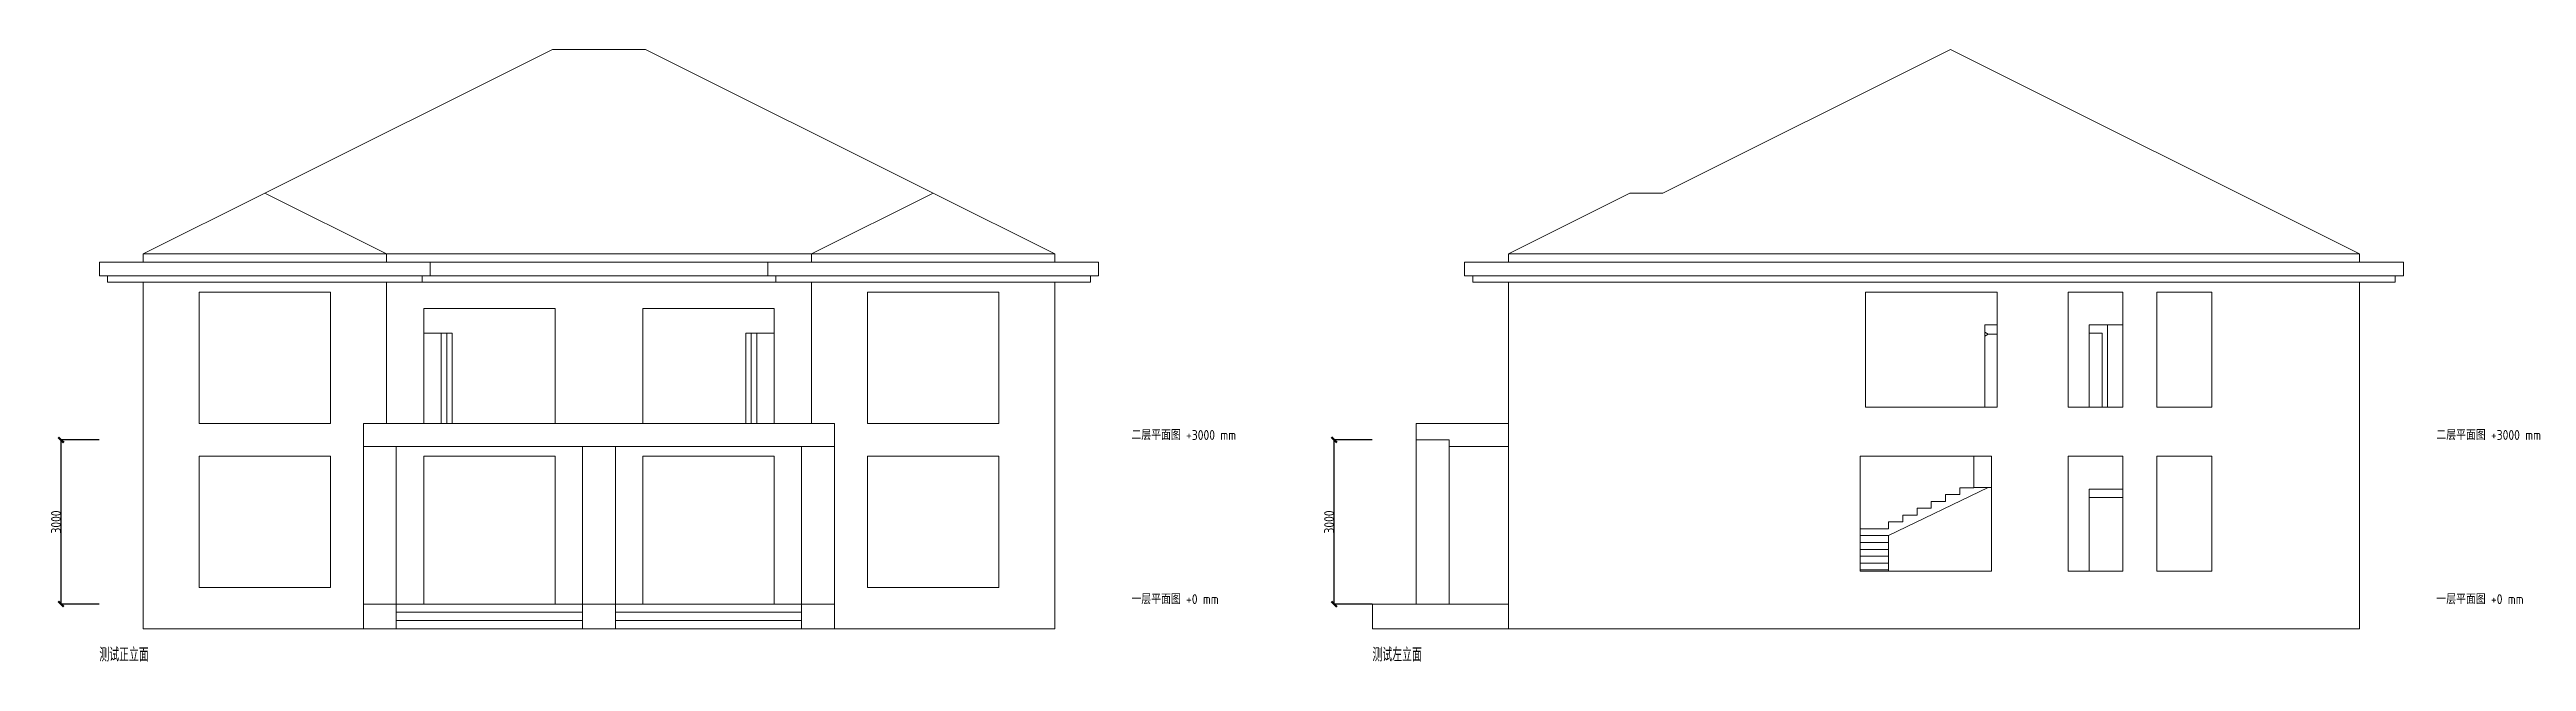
# Model space of a CAD drawing. Extents: x 20272 to 159607, y 22042 to 33227.
# Drawn here: x 20272 to 65487, y 22042 to 33227 of the extents above; entities that cross this region are included whole.
import ezdxf

# ---------------------------------------------------------------- set-up
doc = ezdxf.new("R2010")
doc.units = 0
doc.header["$LTSCALE"] = 1000
doc.header["$MEASUREMENT"] = 0
for name, color, linetype, lineweight in [('TZO_2D_annotation', 7, 'Continuous', 18), ('TZO_2D_dimension', 7, 'Continuous', 18), ('TZO_2D_visible', 7, 'Continuous', 18)]:
    doc.layers.add(name, color=color, linetype=linetype, lineweight=lineweight)
doc.styles.get("Standard").update_dxf_attribs({"font": 'gbenor.shx', "bigfont": 'gbcbig.shx'})
doc.dimstyles.get("Standard").update_dxf_attribs({"dimscale": 100, "dimtxt": 3.5, "dimasz": 1, "dimexe": 2.5, "dimexo": 3, "dimgap": 1.5, "dimtad": 1, "dimdec": 0, "dimzin": 0, "dimdsep": 46, "dimtxsty": 'Standard', "dimblk": 'ARCHTICK', "dimcen": 0.09, "dimadec": 0, "dimazin": 0, "dimtfac": 1, "dimtdec": 0, "dimtix": 1, "dimtmove": 2, "dimatfit": 3, "dimfxl": 1, "dimtolj": 1, "dimtzin": 0, "dimarcsym": 0})

msp = doc.modelspace()

# ---------------------------------------------------------------- texts
at = {"layer": 'TZO_2D_annotation'}
for s, height, p in [('二层平面图 +3000 mm', 180, (40021.9, 26092.1)), ('二层平面图 +3000 mm', 180, (63841.9, 26092.1)), ('一层平面图 +0 mm', 180, (40021.9, 23092.1)), ('一层平面图 +0 mm', 180, (63841.9, 23092.1)), ('测试正立面', 250, (21181.9, 22042.1)), ('测试左立面', 250, (44421.9, 22042.1))]:
    msp.add_text(s, height=height, dxfattribs=at).set_placement(p)

# ---------------------------------------------------------------- blocks, each defined once
blk = doc.blocks.new('_ArchTick')
at = {"color": 0, "linetype": 'ByBlock', "const_width": 0.4}
blk.add_lwpolyline([(-0.5, -0.5), (0.5, 0.5)], dxfattribs=at)
blk = doc.blocks.new('*D12')
at = {"layer": 'Defpoints', "color": 0, "transparency": 16777216}
for p in [(20482, 26092), (21182, 26092), (21182, 23092)]:
    blk.add_point(p, dxfattribs=at)
at = {"layer": 'TZO_2D_dimension', "color": 0, "lineweight": -2, "transparency": 16777216}
for p, q in [((21179, 26092), (20479, 26092)), ((20482, 23092), (20482, 26092)), ((21179, 23092), (20479, 23092))]:
    blk.add_line(p, q, dxfattribs=at)
at = {"layer": 'TZO_2D_dimension', "color": 0, "lineweight": -2, "transparency": 16777216, "xscale": 100, "yscale": 100, "zscale": 100}
for p, rotation in [((20482, 26092), 90), ((20482, 23092), 270)]:
    blk.add_blockref('_ArchTick', p, dxfattribs=dict(at, rotation=rotation))
at = {"layer": 'TZO_2D_dimension', "color": 0, "transparency": 16777216, "insert": (20390, 24592), "char_height": 180, "attachment_point": 5, "rotation": 90}
blk.add_mtext('\\A1;3000', dxfattribs=at)
blk = doc.blocks.new('*D11')
at = {"layer": 'Defpoints', "color": 0, "transparency": 16777216}
for p in [(43722, 26092), (44422, 26092), (44422, 23092)]:
    blk.add_point(p, dxfattribs=at)
at = {"layer": 'TZO_2D_dimension', "color": 0, "lineweight": -2, "transparency": 16777216}
for p, q in [((44419, 26092), (43719, 26092)), ((43722, 23092), (43722, 26092)), ((44419, 23092), (43719, 23092))]:
    blk.add_line(p, q, dxfattribs=at)
at = {"layer": 'TZO_2D_dimension', "color": 0, "lineweight": -2, "transparency": 16777216, "xscale": 100, "yscale": 100, "zscale": 100}
for p, rotation in [((43722, 26092), 90), ((43722, 23092), 270)]:
    blk.add_blockref('_ArchTick', p, dxfattribs=dict(at, rotation=rotation))
at = {"layer": 'TZO_2D_dimension', "color": 0, "transparency": 16777216, "insert": (43630, 24592), "char_height": 180, "attachment_point": 5, "rotation": 90}
blk.add_mtext('\\A1;3000', dxfattribs=at)

# ---------------------------------------------------------------- dimensions: what is measured, and where the dimension line sits
at = {"layer": 'TZO_2D_dimension'}
for p1, p2, picture, middle in [((21181.9, 23092.1), (21181.9, 26092.1), '*D12', (20390.4, 24592.1)), ((44421.9, 23092.1), (44421.9, 26092.1), '*D11', (43630.4, 24592.1))]:
    dim = msp.add_aligned_dim(p1=p1, p2=p2, distance=700, dimstyle='Standard', override={"dimscale": 1, "dimtxt": 180, "dimasz": 100, "dimdec": 0, "dimlfac": 1}, dxfattribs=at)
    dim.commit()
    dim.dimension.update_dxf_attribs({"geometry": picture, "text_midpoint": middle})

# ---------------------------------------------------------------- linework, layer by layer
at = {"layer": 'TZO_2D_visible'}
for p, q in [((24201.9, 30602.1), (29451.9, 33227.1)), ((29451.9, 33227.1), (31151.9, 33227.1)), ((31151.9, 33227.1), (36401.9, 30602.1)), ((49721.9, 30602.1), (54971.9, 33227.1)), ((54971.9, 33227.1), (62441.9, 29492.1)), ((21981.9, 29492.1), (24201.9, 30602.1)), ((24201.9, 30602.1), (26421.9, 29492.1)), ((34181.9, 29492.1), (36401.9, 30602.1)), ((38621.9, 29492.1), (36401.9, 30602.1)), ((46901.9, 29492.1), (49121.9, 30602.1)), ((49121.9, 30602.1), (49721.9, 30602.1)), ((21981.9, 29342.1), (21981.9, 29492.1)), ((21981.9, 29492.1), (26421.9, 29492.1)), ((26421.9, 29342.1), (26421.9, 29492.1)), ((26421.9, 29492.1), (34181.9, 29492.1)), ((34181.9, 29342.1), (34181.9, 29492.1)), ((34181.9, 29492.1), (38621.9, 29492.1)), ((38621.9, 29342.1), (38621.9, 29492.1)), ((46901.9, 29342.1), (46901.9, 29492.1)), ((46901.9, 29492.1), (62441.9, 29492.1)), ((62441.9, 29342.1), (62441.9, 29492.1)), ((21181.9, 29092.1), (21181.9, 29342.1)), ((21181.9, 29342.1), (21981.9, 29342.1)), ((21331.9, 29092.1), (21181.9, 29092.1)), ((21331.9, 29092.1), (27071.9, 29092.1)), ((21331.9, 29092.1), (21331.9, 28972.1)), ((21331.9, 28972.1), (21981.9, 28972.1)), ((21981.9, 29342.1), (26421.9, 29342.1)), ((21981.9, 28972.1), (26421.9, 28972.1)), ((21981.9, 28972.1), (21981.9, 22642.1)), ((26421.9, 29342.1), (27221.9, 29342.1)), ((26421.9, 26392.1), (26421.9, 28972.1)), ((26421.9, 28972.1), (27071.9, 28972.1)), ((27071.9, 28972.1), (27071.9, 29092.1)), ((27071.9, 29092.1), (27221.9, 29092.1)), ((27071.9, 28972.1), (33531.9, 28972.1)), ((27221.9, 29092.1), (27221.9, 29342.1)), ((27221.9, 29342.1), (33381.9, 29342.1)), ((27221.9, 29092.1), (33381.9, 29092.1)), ((33381.9, 29092.1), (33381.9, 29342.1)), ((33381.9, 29342.1), (34181.9, 29342.1)), ((33381.9, 29092.1), (33531.9, 29092.1)), ((33531.9, 28972.1), (33531.9, 29092.1)), ((33531.9, 29092.1), (39271.9, 29092.1)), ((33531.9, 28972.1), (34181.9, 28972.1)), ((34181.9, 29342.1), (38621.9, 29342.1)), ((34181.9, 26392.1), (34181.9, 28972.1)), ((34181.9, 28972.1), (38621.9, 28972.1)), ((39421.9, 29342.1), (38621.9, 29342.1)), ((38621.9, 22642.1), (38621.9, 28972.1)), ((38621.9, 28972.1), (39271.9, 28972.1)), ((39271.9, 28972.1), (39271.9, 29092.1)), ((39271.9, 29092.1), (39421.9, 29092.1)), ((39421.9, 29092.1), (39421.9, 29342.1)), ((46101.9, 29092.1), (46101.9, 29342.1)), ((46101.9, 29342.1), (46901.9, 29342.1)), ((46251.9, 29092.1), (46101.9, 29092.1)), ((46251.9, 29092.1), (63091.9, 29092.1)), ((46251.9, 29092.1), (46251.9, 28972.1)), ((46251.9, 28972.1), (46901.9, 28972.1)), ((46901.9, 29342.1), (62441.9, 29342.1)), ((46901.9, 26392.1), (46901.9, 28972.1)), ((46901.9, 28972.1), (62441.9, 28972.1)), ((63241.9, 29342.1), (62441.9, 29342.1)), ((62441.9, 22642.1), (62441.9, 28972.1)), ((62441.9, 28972.1), (63091.9, 28972.1)), ((63091.9, 28972.1), (63091.9, 29092.1)), ((63091.9, 29092.1), (63241.9, 29092.1)), ((63241.9, 29092.1), (63241.9, 29342.1)), ((25401.9, 28792.1), (23001.9, 28792.1)), ((23001.9, 28792.1), (23001.9, 26392.1)), ((25401.9, 26392.1), (25401.9, 28792.1)), ((27101.9, 28042.1), (27101.9, 28492.1)), ((27101.9, 28492.1), (29501.9, 28492.1)), ((29501.9, 28492.1), (29501.9, 26392.1)), ((31101.9, 26392.1), (31101.9, 28492.1)), ((31101.9, 28492.1), (33501.9, 28492.1)), ((33501.9, 28492.1), (33501.9, 28042.1)), ((37601.9, 28792.1), (35201.9, 28792.1)), ((35201.9, 28792.1), (35201.9, 26392.1)), ((37601.9, 26392.1), (37601.9, 28792.1)), ((53421.9, 26692.1), (53421.9, 28792.1)), ((53421.9, 28792.1), (55821.9, 28792.1)), ((55821.9, 28792.1), (55821.9, 28192.1)), ((57121.9, 26692.1), (57121.9, 28792.1)), ((57121.9, 28792.1), (58121.9, 28792.1)), ((58121.9, 28792.1), (58121.9, 28192.1)), ((59741.9, 28792.1), (58741.9, 28792.1)), ((58741.9, 28792.1), (58741.9, 26692.1)), ((59741.9, 26692.1), (59741.9, 28792.1)), ((27101.9, 26392.1), (27101.9, 28042.1)), ((27101.9, 28042.1), (27421.9, 28042.1)), ((27421.9, 26392.1), (27421.9, 28042.1)), ((27421.9, 28042.1), (27521.9, 28042.1)), ((27521.9, 26392.1), (27521.9, 28042.1)), ((27521.9, 28042.1), (27621.9, 28042.1)), ((27621.9, 28042.1), (27621.9, 26392.1)), ((32981.9, 26392.1), (32981.9, 28042.1)), ((32981.9, 28042.1), (33081.9, 28042.1)), ((33081.9, 26392.1), (33081.9, 28042.1)), ((33081.9, 28042.1), (33181.9, 28042.1)), ((33181.9, 26392.1), (33181.9, 28042.1)), ((33181.9, 28042.1), (33501.9, 28042.1)), ((33501.9, 26392.1), (33501.9, 28042.1)), ((55601.9, 28061.1), (55601.9, 28192.1)), ((55601.9, 28192.1), (55821.9, 28192.1)), ((55601.9, 27988.2), (55601.9, 28061.1)), ((55601.9, 28061.1), (55661.9, 28024.6)), ((55821.9, 28024.6), (55821.9, 28192.1)), ((57501.9, 28042.1), (57501.9, 28192.1)), ((57501.9, 28192.1), (57841.9, 28192.1)), ((57501.9, 26692.1), (57501.9, 28042.1)), ((57501.9, 28042.1), (57741.9, 28042.1)), ((57741.9, 28042.1), (57741.9, 26692.1)), ((57841.9, 26692.1), (57841.9, 28192.1)), ((57841.9, 28192.1), (58121.9, 28192.1)), ((58121.9, 26692.1), (58121.9, 28192.1)), ((55601.9, 27988.2), (55661.9, 28024.6)), ((55601.9, 26692.1), (55601.9, 27988.2)), ((55661.9, 28024.6), (55821.9, 28024.6)), ((55821.9, 26692.1), (55821.9, 28024.6)), ((55601.9, 26692.1), (53421.9, 26692.1)), ((55601.9, 26692.1), (55821.9, 26692.1)), ((57501.9, 26692.1), (57121.9, 26692.1)), ((57501.9, 26692.1), (57741.9, 26692.1)), ((57741.9, 26692.1), (57841.9, 26692.1)), ((57841.9, 26692.1), (58121.9, 26692.1)), ((58741.9, 26692.1), (59741.9, 26692.1)), ((23001.9, 26392.1), (25401.9, 26392.1)), ((26001.9, 25972.1), (26001.9, 26392.1)), ((26001.9, 26392.1), (26421.9, 26392.1)), ((26421.9, 26392.1), (27101.9, 26392.1)), ((27101.9, 26392.1), (27421.9, 26392.1)), ((27421.9, 26392.1), (27521.9, 26392.1)), ((27521.9, 26392.1), (27621.9, 26392.1)), ((27621.9, 26392.1), (29501.9, 26392.1)), ((29501.9, 26392.1), (31101.9, 26392.1)), ((31101.9, 26392.1), (32981.9, 26392.1)), ((32981.9, 26392.1), (33081.9, 26392.1)), ((33081.9, 26392.1), (33181.9, 26392.1)), ((33181.9, 26392.1), (33501.9, 26392.1)), ((33501.9, 26392.1), (34181.9, 26392.1)), ((34181.9, 26392.1), (34601.9, 26392.1)), ((34601.9, 26392.1), (34601.9, 26092.1)), ((35201.9, 26392.1), (37601.9, 26392.1)), ((45221.9, 25972.1), (45221.9, 26392.1)), ((45221.9, 26392.1), (46901.9, 26392.1)), ((46901.9, 25972.1), (46901.9, 26392.1)), ((25401.9, 25792.1), (23001.9, 25792.1)), ((23001.9, 25792.1), (23001.9, 23392.1)), ((25401.9, 23392.1), (25401.9, 25792.1)), ((26001.9, 23092.1), (26001.9, 25972.1)), ((26001.9, 25972.1), (26601.9, 25972.1)), ((26601.9, 23092.1), (26601.9, 25972.1)), ((26601.9, 25972.1), (30001.9, 25972.1)), ((27101.9, 23092.1), (27101.9, 25792.1)), ((27101.9, 25792.1), (29501.9, 25792.1)), ((29501.9, 25792.1), (29501.9, 23092.1)), ((30001.9, 23092.1), (30001.9, 25972.1)), ((30001.9, 25972.1), (30601.9, 25972.1)), ((30601.9, 23092.1), (30601.9, 25972.1)), ((30601.9, 25972.1), (34001.9, 25972.1)), ((31101.9, 23092.1), (31101.9, 25792.1)), ((31101.9, 25792.1), (33501.9, 25792.1)), ((33501.9, 25792.1), (33501.9, 23092.1)), ((34001.9, 23092.1), (34001.9, 25972.1)), ((34001.9, 25972.1), (34601.9, 25972.1)), ((34601.9, 25972.1), (34601.9, 26092.1)), ((34601.9, 23092.1), (34601.9, 26092.1)), ((34601.9, 23092.1), (34601.9, 26092.1)), ((37601.9, 25792.1), (35201.9, 25792.1)), ((35201.9, 25792.1), (35201.9, 23392.1)), ((37601.9, 23392.1), (37601.9, 25792.1)), ((45221.9, 25972.1), (45221.9, 26092.1)), ((45221.9, 26092.1), (45821.9, 26092.1)), ((45221.9, 23092.1), (45221.9, 25972.1)), ((45821.9, 26092.1), (45821.9, 25972.1)), ((45821.9, 23092.1), (45821.9, 25972.1)), ((45821.9, 23092.1), (45821.9, 25972.1)), ((45821.9, 23092.1), (45821.9, 25972.1)), ((45821.9, 25972.1), (46901.9, 25972.1)), ((46901.9, 23092.1), (46901.9, 25972.1)), ((53321.9, 24467.1), (53321.9, 25792.1)), ((53321.9, 25792.1), (55401.9, 25792.1)), ((55401.9, 25222.1), (55401.9, 25792.1)), ((55401.9, 25792.1), (55721.9, 25792.1)), ((55721.9, 25792.1), (55721.9, 25222.1)), ((57121.9, 23692.1), (57121.9, 25792.1)), ((57121.9, 25792.1), (58121.9, 25792.1)), ((58121.9, 25792.1), (58121.9, 25192.1)), ((59741.9, 25792.1), (58741.9, 25792.1)), ((58741.9, 25792.1), (58741.9, 23692.1)), ((59741.9, 23692.1), (59741.9, 25792.1)), ((55401.9, 25459.8), (55401.9, 25467.1)), ((53841.9, 24347.1), (55661.9, 25222.1)), ((54621.9, 24842.1), (54621.9, 24967.1)), ((54621.9, 24967.1), (54881.9, 24967.1)), ((54881.9, 24967.1), (54881.9, 25092.1)), ((54881.9, 25092.1), (55141.9, 25092.1)), ((55141.9, 25092.1), (55141.9, 25217.1)), ((55141.9, 25217.1), (55401.9, 25217.1)), ((55401.9, 25217.1), (55401.9, 25222.1)), ((55401.9, 25222.1), (55661.9, 25222.1)), ((55661.9, 25222.1), (55721.9, 25222.1)), ((55721.9, 23692.1), (55721.9, 25222.1)), ((57501.9, 25042.1), (57501.9, 25192.1)), ((57501.9, 25192.1), (58121.9, 25192.1)), ((57501.9, 23692.1), (57501.9, 25042.1)), ((57501.9, 25042.1), (58121.9, 25042.1)), ((58121.9, 25042.1), (58121.9, 25192.1)), ((58121.9, 23692.1), (58121.9, 25042.1)), ((53321.9, 24342.1), (53321.9, 24467.1)), ((53321.9, 24467.1), (53841.9, 24467.1)), ((53841.9, 24467.1), (53841.9, 24592.1)), ((53841.9, 24592.1), (54101.9, 24592.1)), ((54101.9, 24592.1), (54101.9, 24717.1)), ((54101.9, 24717.1), (54361.9, 24717.1)), ((54361.9, 24717.1), (54361.9, 24842.1)), ((54361.9, 24842.1), (54621.9, 24842.1)), ((53321.9, 24217.1), (53321.9, 24342.1)), ((53321.9, 24342.1), (53841.9, 24342.1)), ((53321.9, 24092.1), (53321.9, 24217.1)), ((53321.9, 24217.1), (53841.9, 24217.1)), ((53321.9, 23967.1), (53321.9, 24092.1)), ((53321.9, 24092.1), (53841.9, 24092.1)), ((53321.9, 23842.1), (53321.9, 23967.1)), ((53321.9, 23967.1), (53841.9, 23967.1)), ((53841.9, 24342.1), (53841.9, 24347.1)), ((53841.9, 24342.1), (53841.9, 24217.1)), ((53841.9, 24092.1), (53841.9, 24217.1)), ((53841.9, 23967.1), (53841.9, 24092.1)), ((53841.9, 23842.1), (53841.9, 23967.1)), ((53321.9, 23717.1), (53321.9, 23842.1)), ((53321.9, 23842.1), (53841.9, 23842.1)), ((53321.9, 23717.1), (53841.9, 23717.1)), ((53321.9, 23717.1), (53321.9, 23692.1)), ((53321.9, 23692.1), (53841.9, 23692.1)), ((53841.9, 23717.1), (53841.9, 23842.1)), ((53841.9, 23717.1), (53841.9, 23692.1)), ((53841.9, 23692.1), (55721.9, 23692.1)), ((57501.9, 23692.1), (57121.9, 23692.1)), ((57501.9, 23692.1), (58121.9, 23692.1)), ((58741.9, 23692.1), (59741.9, 23692.1)), ((23001.9, 23392.1), (25401.9, 23392.1)), ((26001.9, 22642.1), (26001.9, 23092.1)), ((26001.9, 23092.1), (26601.9, 23092.1)), ((26601.9, 22942.1), (26601.9, 23092.1)), ((26601.9, 23092.1), (26601.9, 23092.1)), ((26601.9, 23092.1), (27101.9, 23092.1)), ((27101.9, 23092.1), (29501.9, 23092.1)), ((29501.9, 23092.1), (30001.9, 23092.1)), ((30001.9, 22942.1), (30001.9, 23092.1)), ((30001.9, 23092.1), (30001.9, 23092.1)), ((30001.9, 23092.1), (30601.9, 23092.1)), ((30601.9, 22942.1), (30601.9, 23092.1)), ((30601.9, 23092.1), (30601.9, 23092.1)), ((30601.9, 23092.1), (31101.9, 23092.1)), ((31101.9, 23092.1), (33501.9, 23092.1)), ((33501.9, 23092.1), (34001.9, 23092.1)), ((34001.9, 22942.1), (34001.9, 23092.1)), ((34001.9, 23092.1), (34001.9, 23092.1)), ((34001.9, 23092.1), (34601.9, 23092.1)), ((34601.9, 22642.1), (34601.9, 23092.1)), ((35201.9, 23392.1), (37601.9, 23392.1)), ((44421.9, 22642.1), (44421.9, 23092.1)), ((44421.9, 23092.1), (45221.9, 23092.1)), ((45221.9, 23092.1), (45821.9, 23092.1)), ((45821.9, 23092.1), (46901.9, 23092.1)), ((46901.9, 22642.1), (46901.9, 23092.1)), ((21981.9, 22642.1), (26001.9, 22642.1)), ((26001.9, 22642.1), (26601.9, 22642.1)), ((26601.9, 22792.1), (26601.9, 22942.1)), ((26601.9, 22942.1), (30001.9, 22942.1)), ((26601.9, 22642.1), (26601.9, 22792.1)), ((26601.9, 22792.1), (30001.9, 22792.1)), ((26601.9, 22642.1), (30001.9, 22642.1)), ((30001.9, 22792.1), (30001.9, 22942.1)), ((30001.9, 22642.1), (30001.9, 22792.1)), ((30001.9, 22642.1), (30601.9, 22642.1)), ((30601.9, 22792.1), (30601.9, 22942.1)), ((30601.9, 22942.1), (34001.9, 22942.1)), ((30601.9, 22642.1), (30601.9, 22792.1)), ((30601.9, 22792.1), (34001.9, 22792.1)), ((30601.9, 22642.1), (34001.9, 22642.1)), ((34001.9, 22792.1), (34001.9, 22942.1)), ((34001.9, 22642.1), (34001.9, 22792.1)), ((34001.9, 22642.1), (34601.9, 22642.1)), ((34601.9, 22642.1), (38621.9, 22642.1)), ((46901.9, 22642.1), (44421.9, 22642.1)), ((46901.9, 22642.1), (62441.9, 22642.1))]:
    msp.add_line(p, q, dxfattribs=at)

msp.set_redraw_order([(e.dxf.handle, doc.entitydb.next_handle()) for e in msp.query("TEXT MTEXT ATTDEF DIMENSION ARC_DIMENSION")])  # texts and dimensions are drawn at this point

doc.saveas('drawing.dxf')
